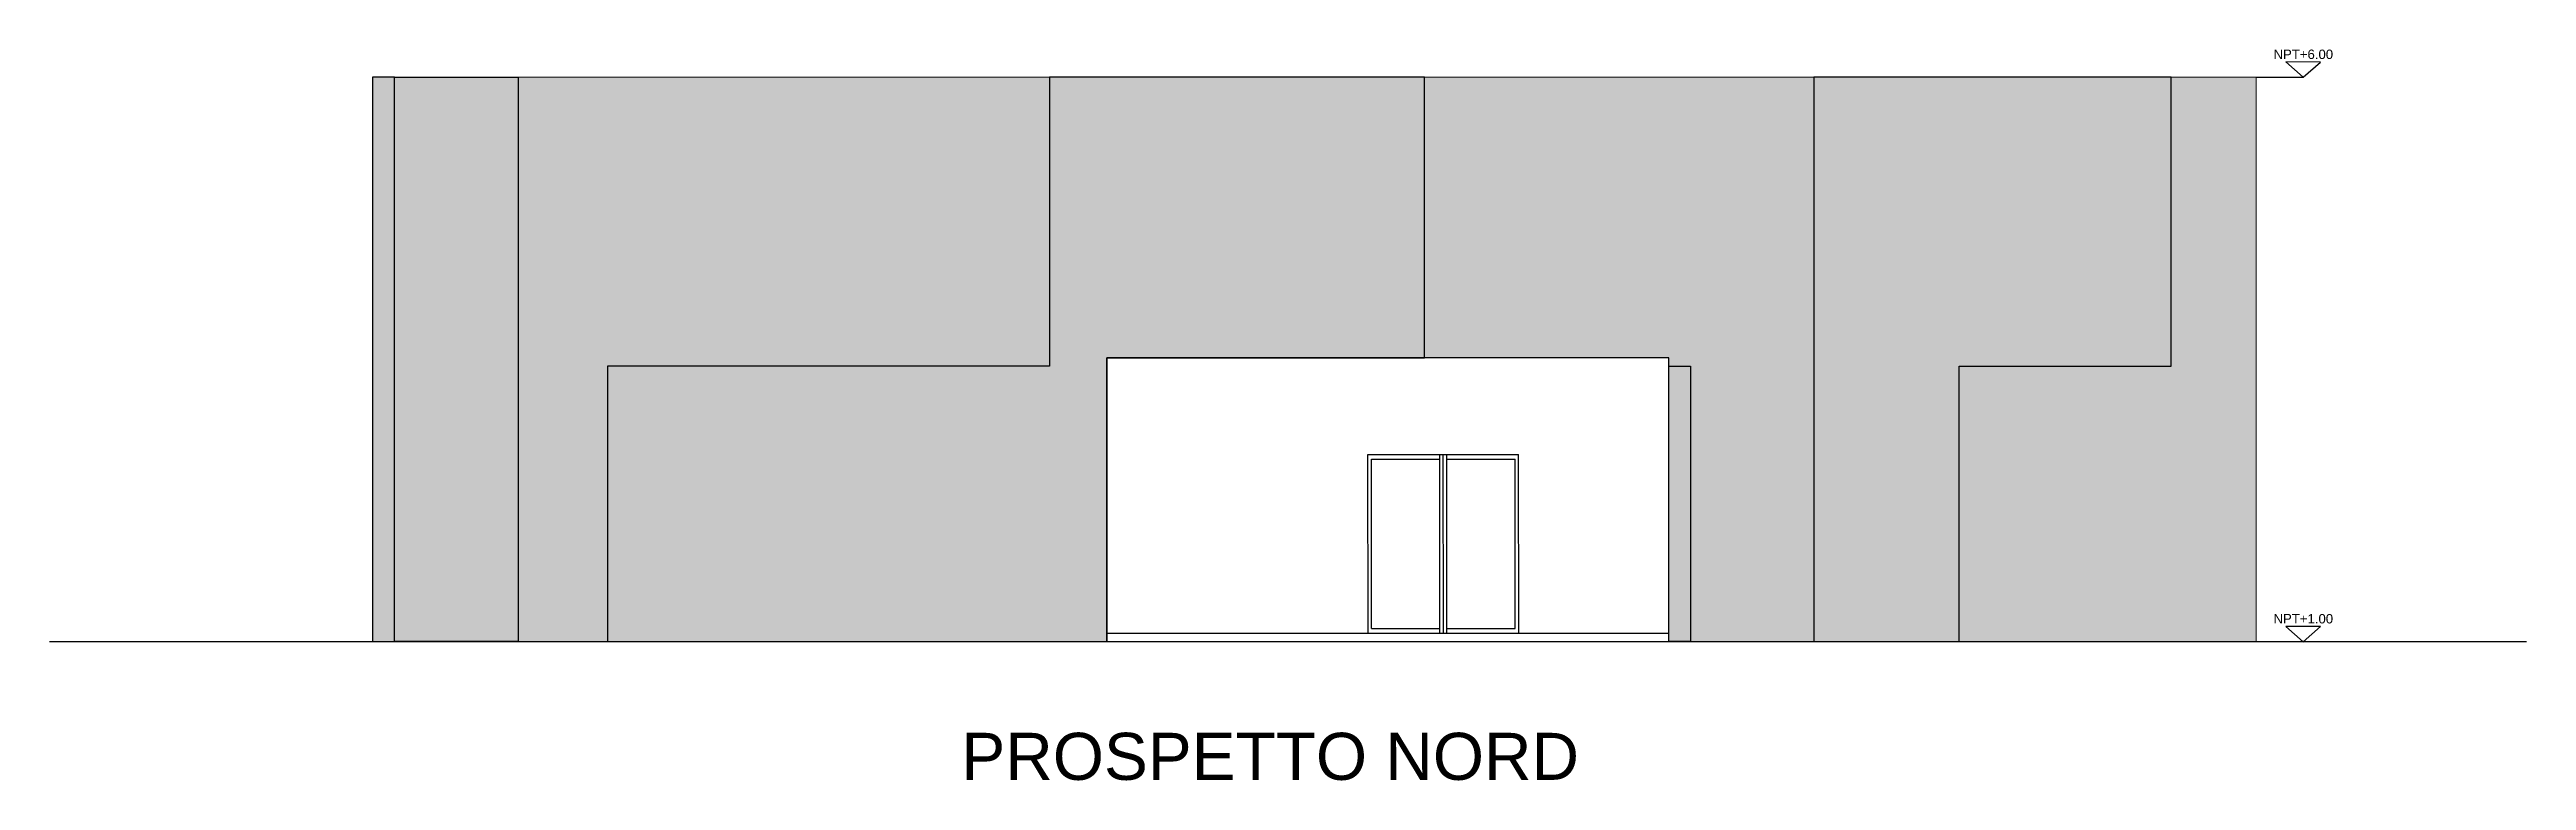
# Model space of a CAD drawing. Header units: millimetres. Extents: x 3463 to 12248, y 1379 to 3914.
# Drawn here: x 6431 to 9061, y 3137 to 3914 of the extents above; entities that cross this region are included whole.
import ezdxf
from ezdxf.enums import TextEntityAlignment as Align

# ---------------------------------------------------------------- set-up
doc = ezdxf.new("R2010")
doc.units = ezdxf.units.MM
doc.layers.add('A-ANNO-SYMB', color=3, linetype='Continuous')
doc.layers.add('A-ANNO-TEXT', color=3, linetype='Continuous')
doc.layers.add('MURO', color=1, linetype='Continuous', lineweight=25)
doc.layers.add('vetro', color=140, linetype='Continuous', lineweight=15)
doc.styles.add('ARIAL', font='Arial.ttf')
doc.styles.get("Standard").update_dxf_attribs({"font": 'Arial.ttf'})

msp = doc.modelspace()

# ---------------------------------------------------------------- texts
at = {"insert": (7399.6, 3187.7), "char_height": 50, "attachment_point": 1}
msp.add_mtext_dynamic_manual_height_columns('PROSPETTO NORD', width=1017.121, gutter_width=12.5, heights=[0], dxfattribs=at)
at = {"layer": 'A-ANNO-TEXT', "style": 'ARIAL'}
for s, p in [('NPT+6.00', (8824.5, 3904)), ('NPT+1.00', (8824.5, 3304))]:
    msp.add_text(s, height=10, rotation=359.935, dxfattribs=at).set_placement(p, align=Align.CENTER)

# ---------------------------------------------------------------- hatches: boundary and pattern name
at = {"layer": 'MURO'}
h = msp.add_hatch(color=256, dxfattribs=at)
h.dxf.hatch_style = 1
h.paths.add_polyline_path([(6774.4, 3884.6), (6774.4, 3284.6), (6797.5, 3284.6), (6797.5, 3884.6), (6797.5, 3884.6)])
h.paths.add_polyline_path([(6929, 3884.6), (6797.5, 3884.6), (6797.5, 3284.6), (6929, 3284.6)])
h = msp.add_hatch(color=256, dxfattribs=at)
h.dxf.hatch_style = 1
h.paths.add_polyline_path([(7493.2, 3884.6), (7493.2, 3577.6), (7023.9, 3577.6), (7023.9, 3284.6), (7554, 3284.6), (7554, 3586.4), (7891.3, 3586.4), (7891.3, 3884.6)])
h = msp.add_hatch(color=256, dxfattribs=at)
h.dxf.hatch_style = 1
h.paths.add_polyline_path([(8304.6, 3884.6), (8684.3, 3884.6), (8774.4, 3884.6), (8774.4, 3284.6), (8304.6, 3284.6)])
h = msp.add_hatch(color=256, dxfattribs=at)
h.dxf.hatch_style = 1
h.paths.add_polyline_path([(8150.7, 3284.6), (8173.9, 3284.6), (8173.9, 3577.6), (8150.7, 3577.6)])
at = {"layer": 'vetro'}
h = msp.add_hatch(color=256, dxfattribs=at)
h.dxf.hatch_style = 1
h.paths.add_polyline_path([(6929, 3284.6), (7023.9, 3284.6), (7023.9, 3577.6), (7493.2, 3577.6), (7493.2, 3884.6), (6929, 3884.6)])
h = msp.add_hatch(color=256, dxfattribs=at)
h.dxf.hatch_style = 1
h.paths.add_polyline_path([(8304.6, 3884.6), (7891.3, 3884.6), (7891.3, 3586.4), (8150.7, 3586.4), (8150.7, 3577.6), (8173.9, 3577.6), (8173.9, 3284.6), (8304.6, 3284.6)])
h = msp.add_hatch(color=256, dxfattribs=at)
h.dxf.hatch_style = 1
h.paths.add_polyline_path([(8459.1, 3284.6), (8774.4, 3284.6), (8774.4, 3884.6), (8684.3, 3884.6), (8684.3, 3577.6), (8459.1, 3577.6)])

# ---------------------------------------------------------------- linework, layer by layer
for p, q in [((8150.7, 3586.4), (7554, 3586.4)), ((7554, 3586.4), (7554, 3284.6)), ((8150.7, 3284.6), (8150.7, 3586.4)), ((7831.3, 3483.6), (7991.2, 3483.6)), ((7831.4, 3293.6), (7831.3, 3483.6)), ((7831.3, 3478.6), (7831.3, 3478.6)), ((7835, 3478.6), (7907.5, 3478.6)), ((7835.1, 3298.6), (7835, 3478.6)), ((7907.6, 3293.6), (7907.6, 3483.6)), ((7911.4, 3293.6), (7911.2, 3483.6)), ((7915.2, 3293.6), (7915, 3483.6)), ((7915, 3478.6), (7987.5, 3478.6)), ((7987.6, 3298.6), (7987.5, 3478.6)), ((7991.4, 3293.6), (7991.2, 3483.6)), ((7554, 3293.6), (8150.7, 3293.6)), ((7835.1, 3298.6), (7907.6, 3298.6)), ((7915.1, 3298.6), (7987.6, 3298.6)), ((6774.4, 3284.6), (8774.4, 3284.6)), ((7554, 3284.6), (8150.7, 3284.6))]:
    msp.add_line(p, q)
at = {"ltscale": 2}
msp.add_line((6431.3, 3284.6), (9061.5, 3284.6), dxfattribs=at)
at = {"layer": 'A-ANNO-SYMB', "ltscale": 0.8}
for p, q in [((8774.4, 3884.6), (8824.4, 3884.5)), ((8774.4, 3284.6), (8824.4, 3284.5))]:
    msp.add_line(p, q, dxfattribs=at)
at = {"layer": 'A-ANNO-SYMB'}
for points in [[(8824.4, 3884.5), (8842.9, 3900.7), (8806.1, 3900.8)], [(8824.4, 3284.5), (8842.9, 3300.7), (8806.1, 3300.8)]]:
    msp.add_lwpolyline(points, close=True, dxfattribs=at)
at = {"layer": 'MURO'}
for points in [[(6797.5, 3884.6), (6929, 3884.6), (6929, 3284.6), (6797.5, 3284.6), (6797.5, 3884.6), (6774.4, 3884.6), (6774.4, 3284.6), (6797.5, 3284.6)], [(7023.9, 3284.6), (7554, 3284.6), (7554, 3586.4), (7891.3, 3586.4), (7891.3, 3884.6), (7493.2, 3884.6), (7493.2, 3577.6), (7023.9, 3577.6), (7023.9, 3284.6)], [(8459.1, 3577.6), (8684.3, 3577.6), (8684.3, 3884.6), (8304.6, 3884.6), (8304.6, 3284.6), (8459.1, 3284.6), (8459.1, 3577.6)]]:
    msp.add_lwpolyline(points, dxfattribs=at)
msp.add_lwpolyline([(8150.7, 3577.6), (8173.9, 3577.6), (8173.9, 3284.6), (8150.7, 3284.6)], close=True, dxfattribs=at)
at = {"layer": 'vetro'}
for points in [[(6929, 3284.6), (7023.9, 3284.6), (7023.9, 3577.6), (7493.2, 3577.6), (7493.2, 3884.6), (6929, 3884.6), (6929, 3284.6)], [(8173.9, 3284.6), (8304.6, 3284.6), (8304.6, 3884.6), (7891.3, 3884.6), (7891.3, 3586.4), (8150.7, 3586.4), (8150.7, 3577.6), (8173.9, 3577.6), (8173.9, 3284.6)], [(8774.4, 3284.6), (8774.4, 3884.6), (8684.3, 3884.6), (8684.3, 3577.6), (8459.1, 3577.6), (8459.1, 3284.6), (8774.4, 3284.6)]]:
    msp.add_lwpolyline(points, dxfattribs=at)

msp.set_redraw_order([(e.dxf.handle, doc.entitydb.next_handle()) for e in msp.query("TEXT MTEXT ATTDEF DIMENSION ARC_DIMENSION")])  # texts and dimensions are drawn at this point

doc.saveas('drawing.dxf')
